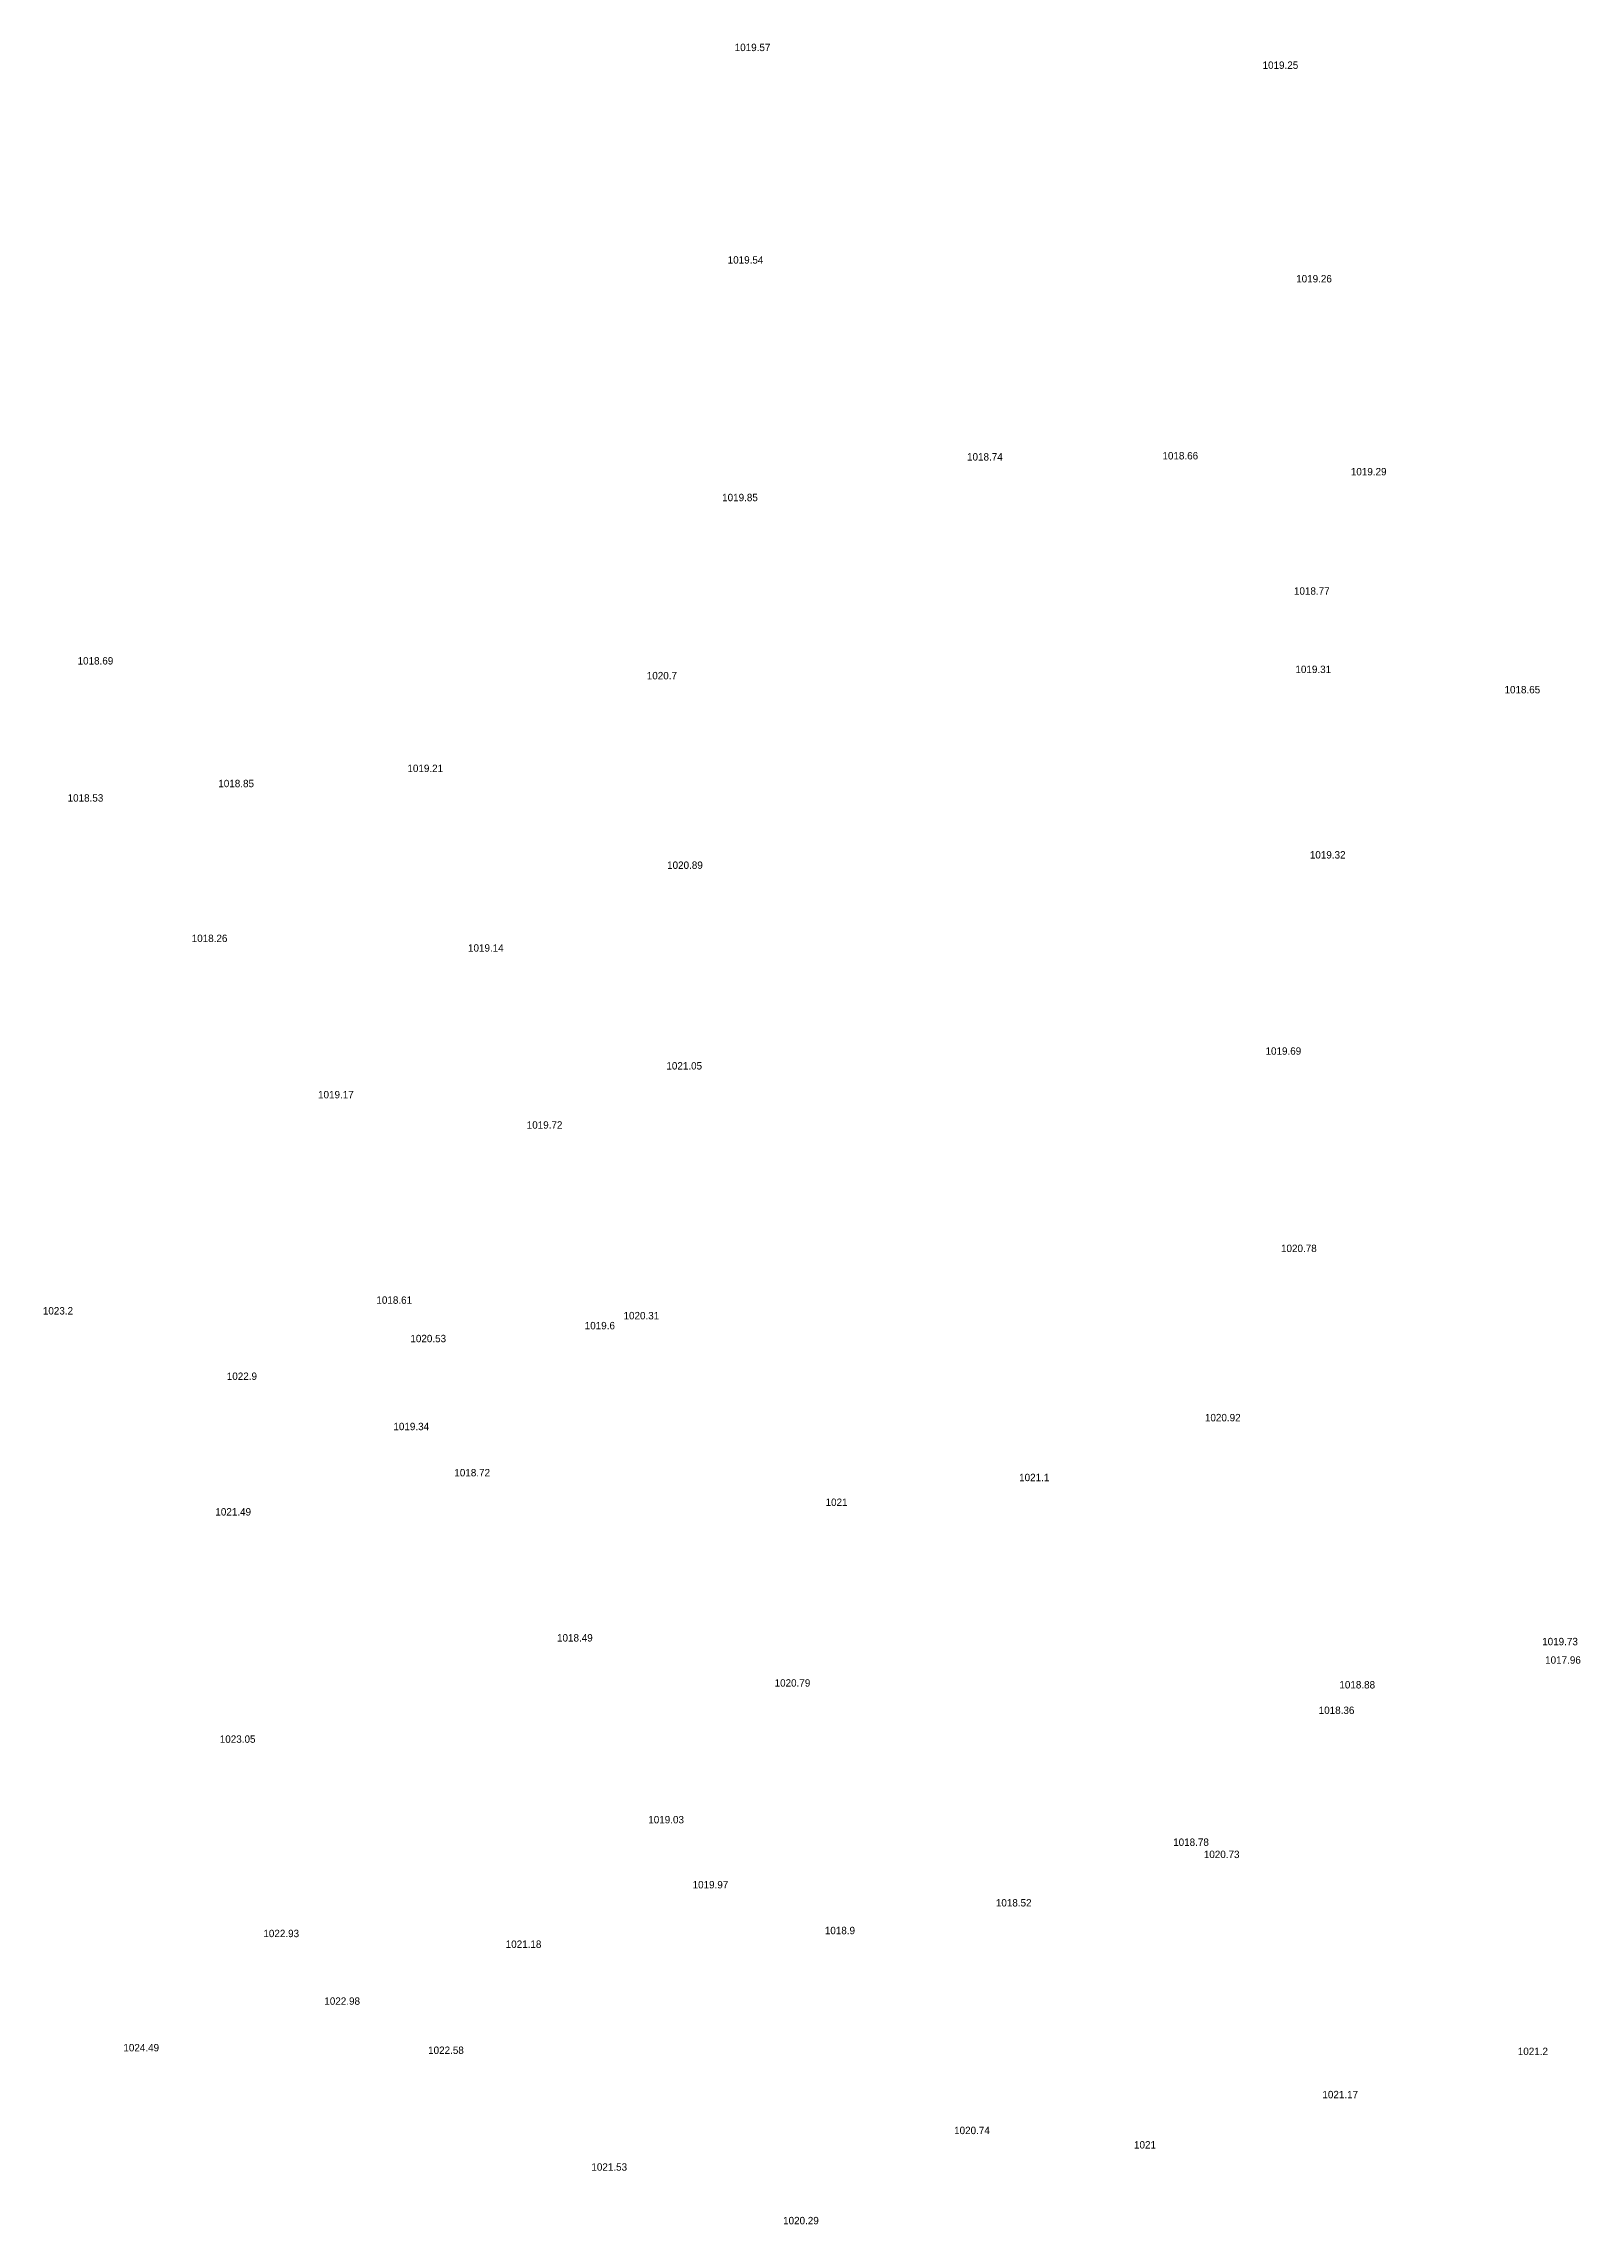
# Model space of a CAD drawing. Header units: inches. Extents: x 628884 to 629912, y 4519174 to 4520145.
# Drawn here: x 628969.5 to 629011.1, y 4519225.2 to 4519284.2 of the extents above; entities that cross this region are included whole.
import ezdxf

# ---------------------------------------------------------------- set-up
doc = ezdxf.new("R2010")
doc.units = ezdxf.units.IN
doc.header["$MEASUREMENT"] = 0

msp = doc.modelspace()

# ---------------------------------------------------------------- texts
for s, p in [('1019.57', (628988.2, 4519283.98, 1019.57)), ('1019.25', (629002.49, 4519283.5, 1019.25)), ('1019.54', (628988.01, 4519278.23, 1019.54)), ('1019.26', (629003.4, 4519277.72, 1019.26)), ('1018.74', (628994.49, 4519272.9, 1018.74)), ('1018.66', (628999.78, 4519272.93, 1018.66)), ('1019.29', (629004.88, 4519272.5, 1019.29)), ('1019.85', (628987.86, 4519271.8, 1019.85)), ('1018.77', (629003.34, 4519269.27, 1018.77)), ('1018.69', (628970.41, 4519267.38, 1018.69)), ('1020.7', (628985.82, 4519266.98, 1020.7)), ('1019.31', (629003.38, 4519267.15, 1019.31)), ('1018.65', (629009.04, 4519266.6, 1018.65)), ('1019.21', (628979.34, 4519264.47, 1019.21)), ('1018.53', (628970.14, 4519263.67, 1018.53)), ('1018.85', (628974.22, 4519264.06, 1018.85)), ('1019.32', (629003.77, 4519262.13, 1019.32)), ('1020.89', (628986.37, 4519261.85, 1020.89)), ('1018.26', (628973.5, 4519259.87, 1018.26)), ('1019.14', (628980.98, 4519259.61, 1019.14)), ('1019.69', (629002.57, 4519256.82, 1019.69)), ('1021.05', (628986.35, 4519256.42, 1021.05)), ('1019.17', (628976.92, 4519255.64, 1019.17)), ('1019.72', (628982.57, 4519254.82, 1019.72)), ('1020.78', (629002.99, 4519251.48, 1020.78)), ('1023.2', (628969.47, 4519249.79, 1023.2)), ('1018.61', (628978.5, 4519250.08, 1018.61)), ('1020.31', (628985.19, 4519249.66, 1020.31)), ('1020.53', (628979.42, 4519249.04, 1020.53)), ('1019.6', (628984.14, 4519249.39, 1019.6)), ('1022.9', (628974.45, 4519248.02, 1022.9)), ('1019.34', (628978.96, 4519246.66, 1019.34)), ('1020.92', (629000.93, 4519246.9, 1020.92)), ('1018.72', (628980.61, 4519245.41, 1018.72)), ('1021.1', (628995.9, 4519245.28, 1021.1)), ('1021.49', (628974.14, 4519244.35, 1021.49)), ('1021', (628990.66, 4519244.61, 1021)), ('1018.49', (628983.39, 4519240.94, 1018.49)), ('1019.73', (629010.06, 4519240.84, 1019.73)), ('1017.96', (629010.14, 4519240.34, 1017.96)), ('1020.79', (628989.28, 4519239.72, 1020.79)), ('1018.88', (629004.57, 4519239.67, 1018.88)), ('1018.36', (629004.01, 4519238.98, 1018.36)), ('1023.05', (628974.26, 4519238.2, 1023.05)), ('1019.03', (628985.86, 4519236.02, 1019.03)), ('1018.78', (629000.07, 4519235.41, 1018.78)), ('1020.73', (629000.9, 4519235.08, 1020.73)), ('1019.97', (628987.06, 4519234.26, 1019.97)), ('1018.52', (628995.27, 4519233.77, 1018.52)), ('1018.9', (628990.64, 4519233.02, 1018.9)), ('1022.93', (628975.44, 4519232.94, 1022.93)), ('1021.18', (628982, 4519232.65, 1021.18)), ('1022.98', (628977.09, 4519231.11, 1022.98)), ('1024.49', (628971.65, 4519229.85, 1024.49)), ('1022.58', (628979.9, 4519229.78, 1022.58)), ('1021.2', (629009.4, 4519229.75, 1021.2)), ('1021.17', (629004.11, 4519228.58, 1021.17)), ('1020.74', (628994.14, 4519227.61, 1020.74)), ('1021', (628999.01, 4519227.22, 1021)), ('1021.53', (628984.32, 4519226.62, 1021.53)), ('1020.29', (628989.51, 4519225.17, 1020.29))]:
    msp.add_text(s, height=0.2).set_placement(p)

doc.saveas('drawing.dxf')
